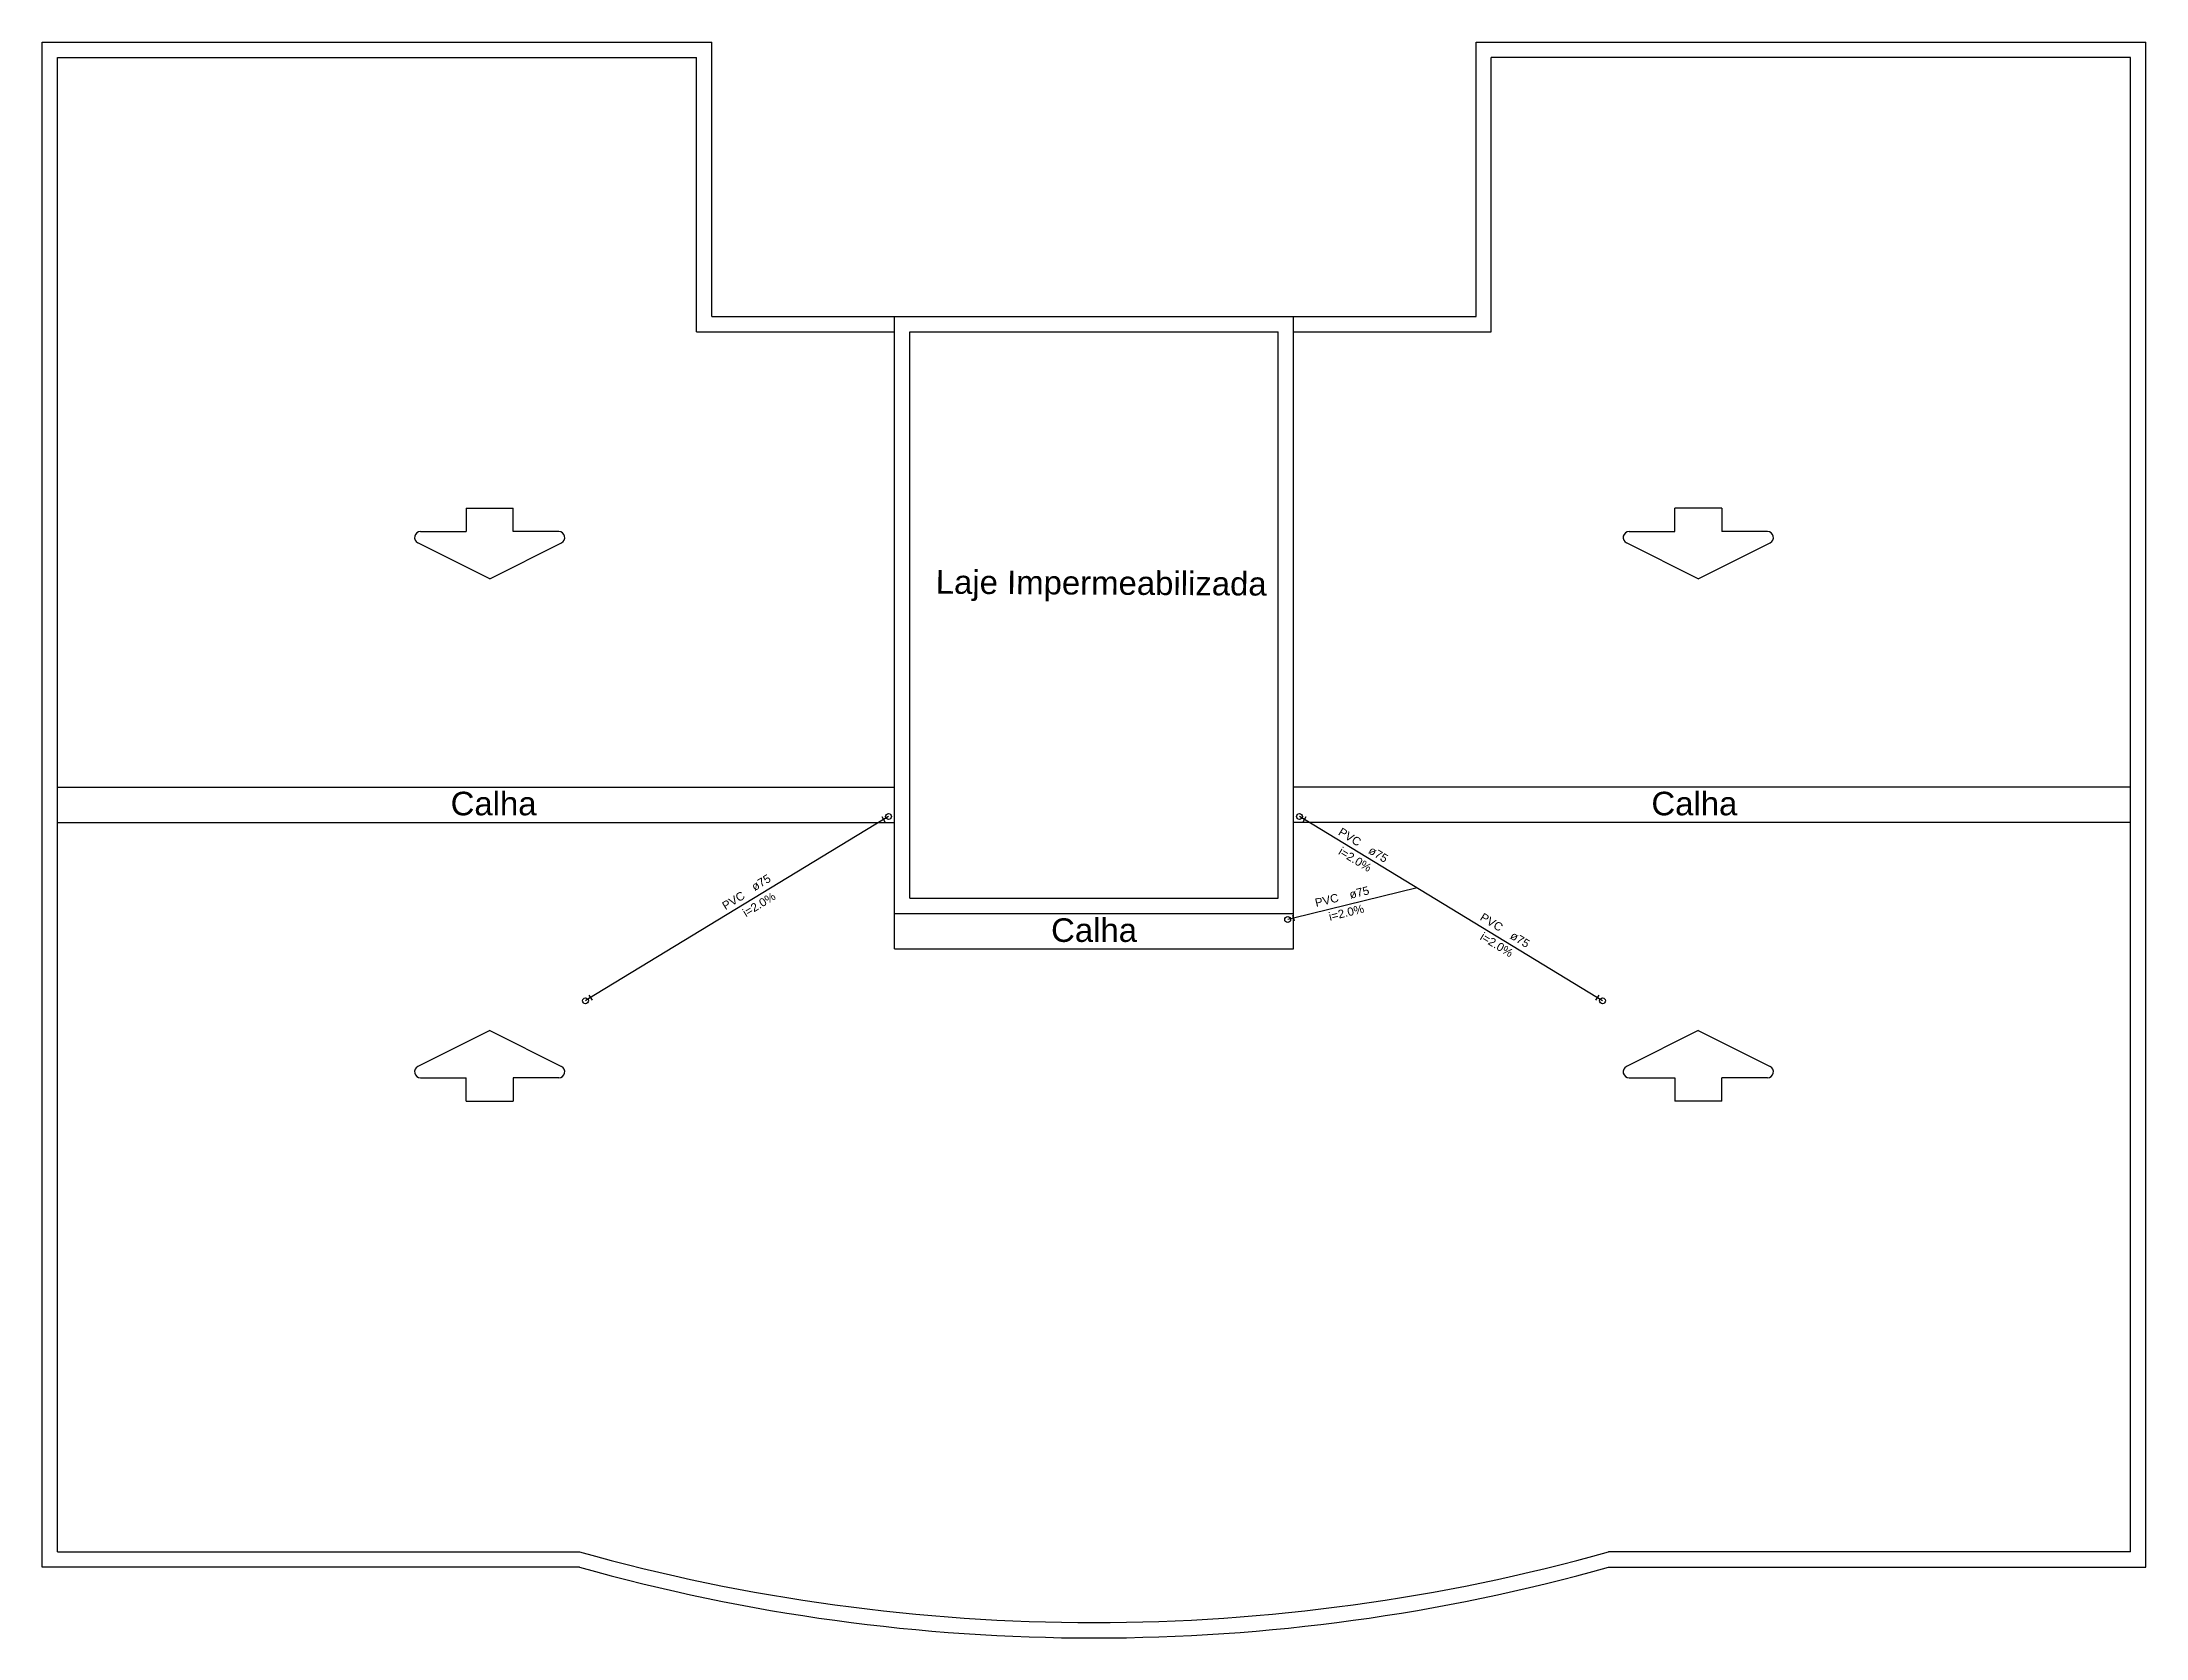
# Model space of a CAD drawing. Header units: inches. Extents: x -27 to 114, y -35 to 60.
# Drawn here: x 75.23 to 93.11, y -6.76 to 6.79 of the extents above; entities that cross this region are included whole.
import ezdxf
from ezdxf.enums import TextEntityAlignment as Align

# ---------------------------------------------------------------- set-up
doc = ezdxf.new("R2010")
doc.units = ezdxf.units.IN
doc.header["$LTSCALE"] = 10
doc.header["$MEASUREMENT"] = 0
for name, color, linetype, lineweight in [('AP-Textos tubo', 7, 'Continuous', 20), ('TQ-Colunas', 6, 'Continuous', 30), ('TQ-Tubos detalhe', 6, 'Continuous', 30), ('xparede', 7, 'Continuous', 30), ('xtexto', 7, 'Continuous', 20)]:
    doc.layers.add(name, color=color, linetype=linetype, lineweight=lineweight)
doc.layers.add('cota', color=1, linetype='Continuous')
doc.styles.add('Arial', font='arial.ttf')

msp = doc.modelspace()

# ---------------------------------------------------------------- texts
at = {"layer": 'AP-Textos tubo', "char_height": 0.0706, "line_spacing_factor": 0.798, "style": 'Arial'}
for s, insert, width, attachment_point, rotation in [('PVC', (86.411, -0.042), 0.21018, 9, 328.7115), ('i=2.0%', (86.369, -0.181), 0.31539, 8, 328.7115), ('ø75', (86.493, -0.094), 0.23299, 7, 328.7115), ('ø75', (81.288, -0.421), 0.23299, 7, 31.2885), ('PVC', (81.212, -0.477), 0.21018, 9, 31.2885), ('i=2.0%', (81.343, -0.563), 0.31539, 8, 31.2885), ('PVC', (86.254, -0.507), 0.21018, 9, 13.7115), ('i=2.0%', (86.322, -0.636), 0.31539, 8, 13.7115), ('ø75', (86.349, -0.486), 0.23299, 7, 13.7115), ('PVC', (87.615, -0.766), 0.21018, 9, 328.7115), ('i=2.0%', (87.572, -0.905), 0.31539, 8, 328.7115), ('ø75', (87.697, -0.818), 0.23299, 7, 328.7115)]:
    msp.add_mtext(s, dxfattribs=dict(at, insert=insert, width=width, attachment_point=attachment_point, rotation=rotation))
at = {"layer": 'xtexto', "style": 'Arial'}
for s, height, rotation, p in [('Laje Impermeabilizada', 0.20003, 359.6692, (84.23, 2.039)), ('Calha', 0.2, 360, (79.069, 0.165)), ('Calha', 0.2, 360, (89.27, 0.165)), ('Calha', 0.2, 360, (84.17, -0.91))]:
    msp.add_text(s, height=height, rotation=rotation, dxfattribs=at).set_placement(p, align=Align.BOTTOM_CENTER)

# ---------------------------------------------------------------- linework, layer by layer
at = {"layer": 'cota', "color": 4}
for p, q in [((78.836, 2.834), (78.836, 2.634)), ((78.836, 2.834), (79.236, 2.834)), ((79.236, 2.634), (79.236, 2.834)), ((89.103, 2.634), (89.103, 2.834)), ((89.503, 2.834), (89.103, 2.834)), ((89.503, 2.834), (89.503, 2.634)), ((79.036, 2.234), (78.425, 2.539)), ((78.448, 2.634), (78.836, 2.634)), ((79.036, 2.234), (79.647, 2.539)), ((79.624, 2.634), (79.236, 2.634)), ((89.303, 2.234), (88.692, 2.539)), ((88.715, 2.634), (89.103, 2.634)), ((89.303, 2.234), (89.914, 2.539)), ((89.891, 2.634), (89.503, 2.634)), ((79.036, -1.603), (78.425, -1.909)), ((79.036, -1.603), (79.647, -1.909)), ((89.303, -1.603), (88.692, -1.909)), ((89.303, -1.603), (89.914, -1.909)), ((78.448, -2.003), (78.836, -2.003)), ((78.836, -2.203), (78.836, -2.003)), ((79.624, -2.003), (79.236, -2.003)), ((79.236, -2.003), (79.236, -2.203)), ((88.715, -2.003), (89.103, -2.003)), ((89.103, -2.003), (89.103, -2.203)), ((89.503, -2.203), (89.503, -2.003)), ((89.891, -2.003), (89.503, -2.003)), ((78.836, -2.203), (79.236, -2.203)), ((89.503, -2.203), (89.103, -2.203))]:
    msp.add_line(p, q, dxfattribs=at)
for centre, start, end in [((78.448, 2.584), 89.986, 243.4303), ((79.624, 2.584), 296.5682, 90.014), ((88.715, 2.584), 89.986, 243.4318), ((89.891, 2.584), 296.5697, 90.014), ((78.448, -1.953), 116.5697, 270.014), ((79.624, -1.953), 269.986, 63.4318), ((88.715, -1.953), 116.5682, 270.014), ((89.891, -1.953), 269.986, 63.4303)]:
    msp.add_arc(centre, 0.05, start, end, dxfattribs=at)
at = {"layer": 'TQ-Colunas', "linetype": 'Continuous'}
for p, q in [((82.395, 0.168), (82.369, 0.211)), ((85.97, 0.211), (85.945, 0.168)), ((85.857, -0.624), (85.869, -0.672)), ((79.879, -1.302), (79.905, -1.345)), ((88.434, -1.345), (88.46, -1.302))]:
    msp.add_line(p, q, dxfattribs=at)
for centre in [(82.424, 0.215), (85.915, 0.215), (85.815, -0.66), (79.849, -1.35), (88.49, -1.35)]:
    msp.add_circle(centre, 0.025, dxfattribs=at)
at = {"layer": 'TQ-Tubos detalhe'}
for p, q in [((82.382, 0.189), (79.87, -1.337)), ((82.424, 0.215), (82.382, 0.189)), ((85.958, 0.189), (85.915, 0.215)), ((88.447, -1.324), (85.958, 0.189)), ((86.914, -0.392), (85.863, -0.648)), ((85.863, -0.648), (85.815, -0.66)), ((79.87, -1.337), (79.849, -1.35)), ((88.49, -1.35), (88.447, -1.324))]:
    msp.add_line(p, q, dxfattribs=at)
at = {"layer": 'xparede', "color": 7}
for p, q in [((75.233, -6.161), (75.233, 6.791)), ((75.233, 6.791), (80.924, 6.791)), ((75.363, -6.031), (75.363, 6.661)), ((75.363, 6.661), (80.794, 6.661)), ((80.794, 4.331), (80.794, 6.661)), ((80.924, 4.461), (80.924, 6.791)), ((87.415, 6.791), (93.106, 6.791)), ((87.415, 4.461), (87.415, 6.791)), ((87.545, 4.331), (87.545, 6.661)), ((92.976, 6.661), (87.545, 6.661)), ((92.976, -6.031), (92.976, 6.661)), ((93.106, -6.161), (93.106, 6.791)), ((80.794, 4.331), (82.474, 4.331)), ((80.924, 4.461), (82.474, 4.461)), ((85.865, 4.461), (87.415, 4.461)), ((85.865, 4.331), (87.545, 4.331)), ((75.363, 0.465), (82.474, 0.465)), ((92.976, 0.465), (85.865, 0.465)), ((75.363, 0.165), (82.474, 0.165)), ((92.976, 0.165), (85.865, 0.165)), ((82.474, -0.91), (82.474, -0.61)), ((85.865, -0.91), (85.865, -0.61)), ((82.474, -0.91), (85.865, -0.91)), ((75.363, -6.031), (79.799, -6.031)), ((92.976, -6.031), (88.54, -6.031)), ((79.799, -6.161), (75.233, -6.161)), ((88.54, -6.161), (93.106, -6.161))]:
    msp.add_line(p, q, dxfattribs=at)
at = {"layer": 'xparede', "color": 6}
for p, q in [((82.474, -0.61), (82.474, 4.461)), ((82.474, 4.461), (85.865, 4.461)), ((82.604, -0.48), (82.604, 4.331)), ((82.604, 4.331), (85.735, 4.331)), ((85.735, -0.48), (85.735, 4.331)), ((85.865, -0.61), (85.865, 4.461)), ((82.604, -0.48), (85.735, -0.48)), ((82.474, -0.61), (85.865, -0.61))]:
    msp.add_line(p, q, dxfattribs=at)
at = {"layer": 'xparede', "color": 7}
for centre, radius, start, end in [((84.17, 9.586), 16.216, 254.3642, 285.6358), ((84.17, 9.456), 16.217, 254.3644, 285.6356)]:
    msp.add_arc(centre, radius, start, end, dxfattribs=at)

msp.set_redraw_order([(e.dxf.handle, doc.entitydb.next_handle()) for e in msp.query("TEXT MTEXT ATTDEF DIMENSION ARC_DIMENSION")])  # texts and dimensions are drawn at this point

doc.saveas('drawing.dxf')
